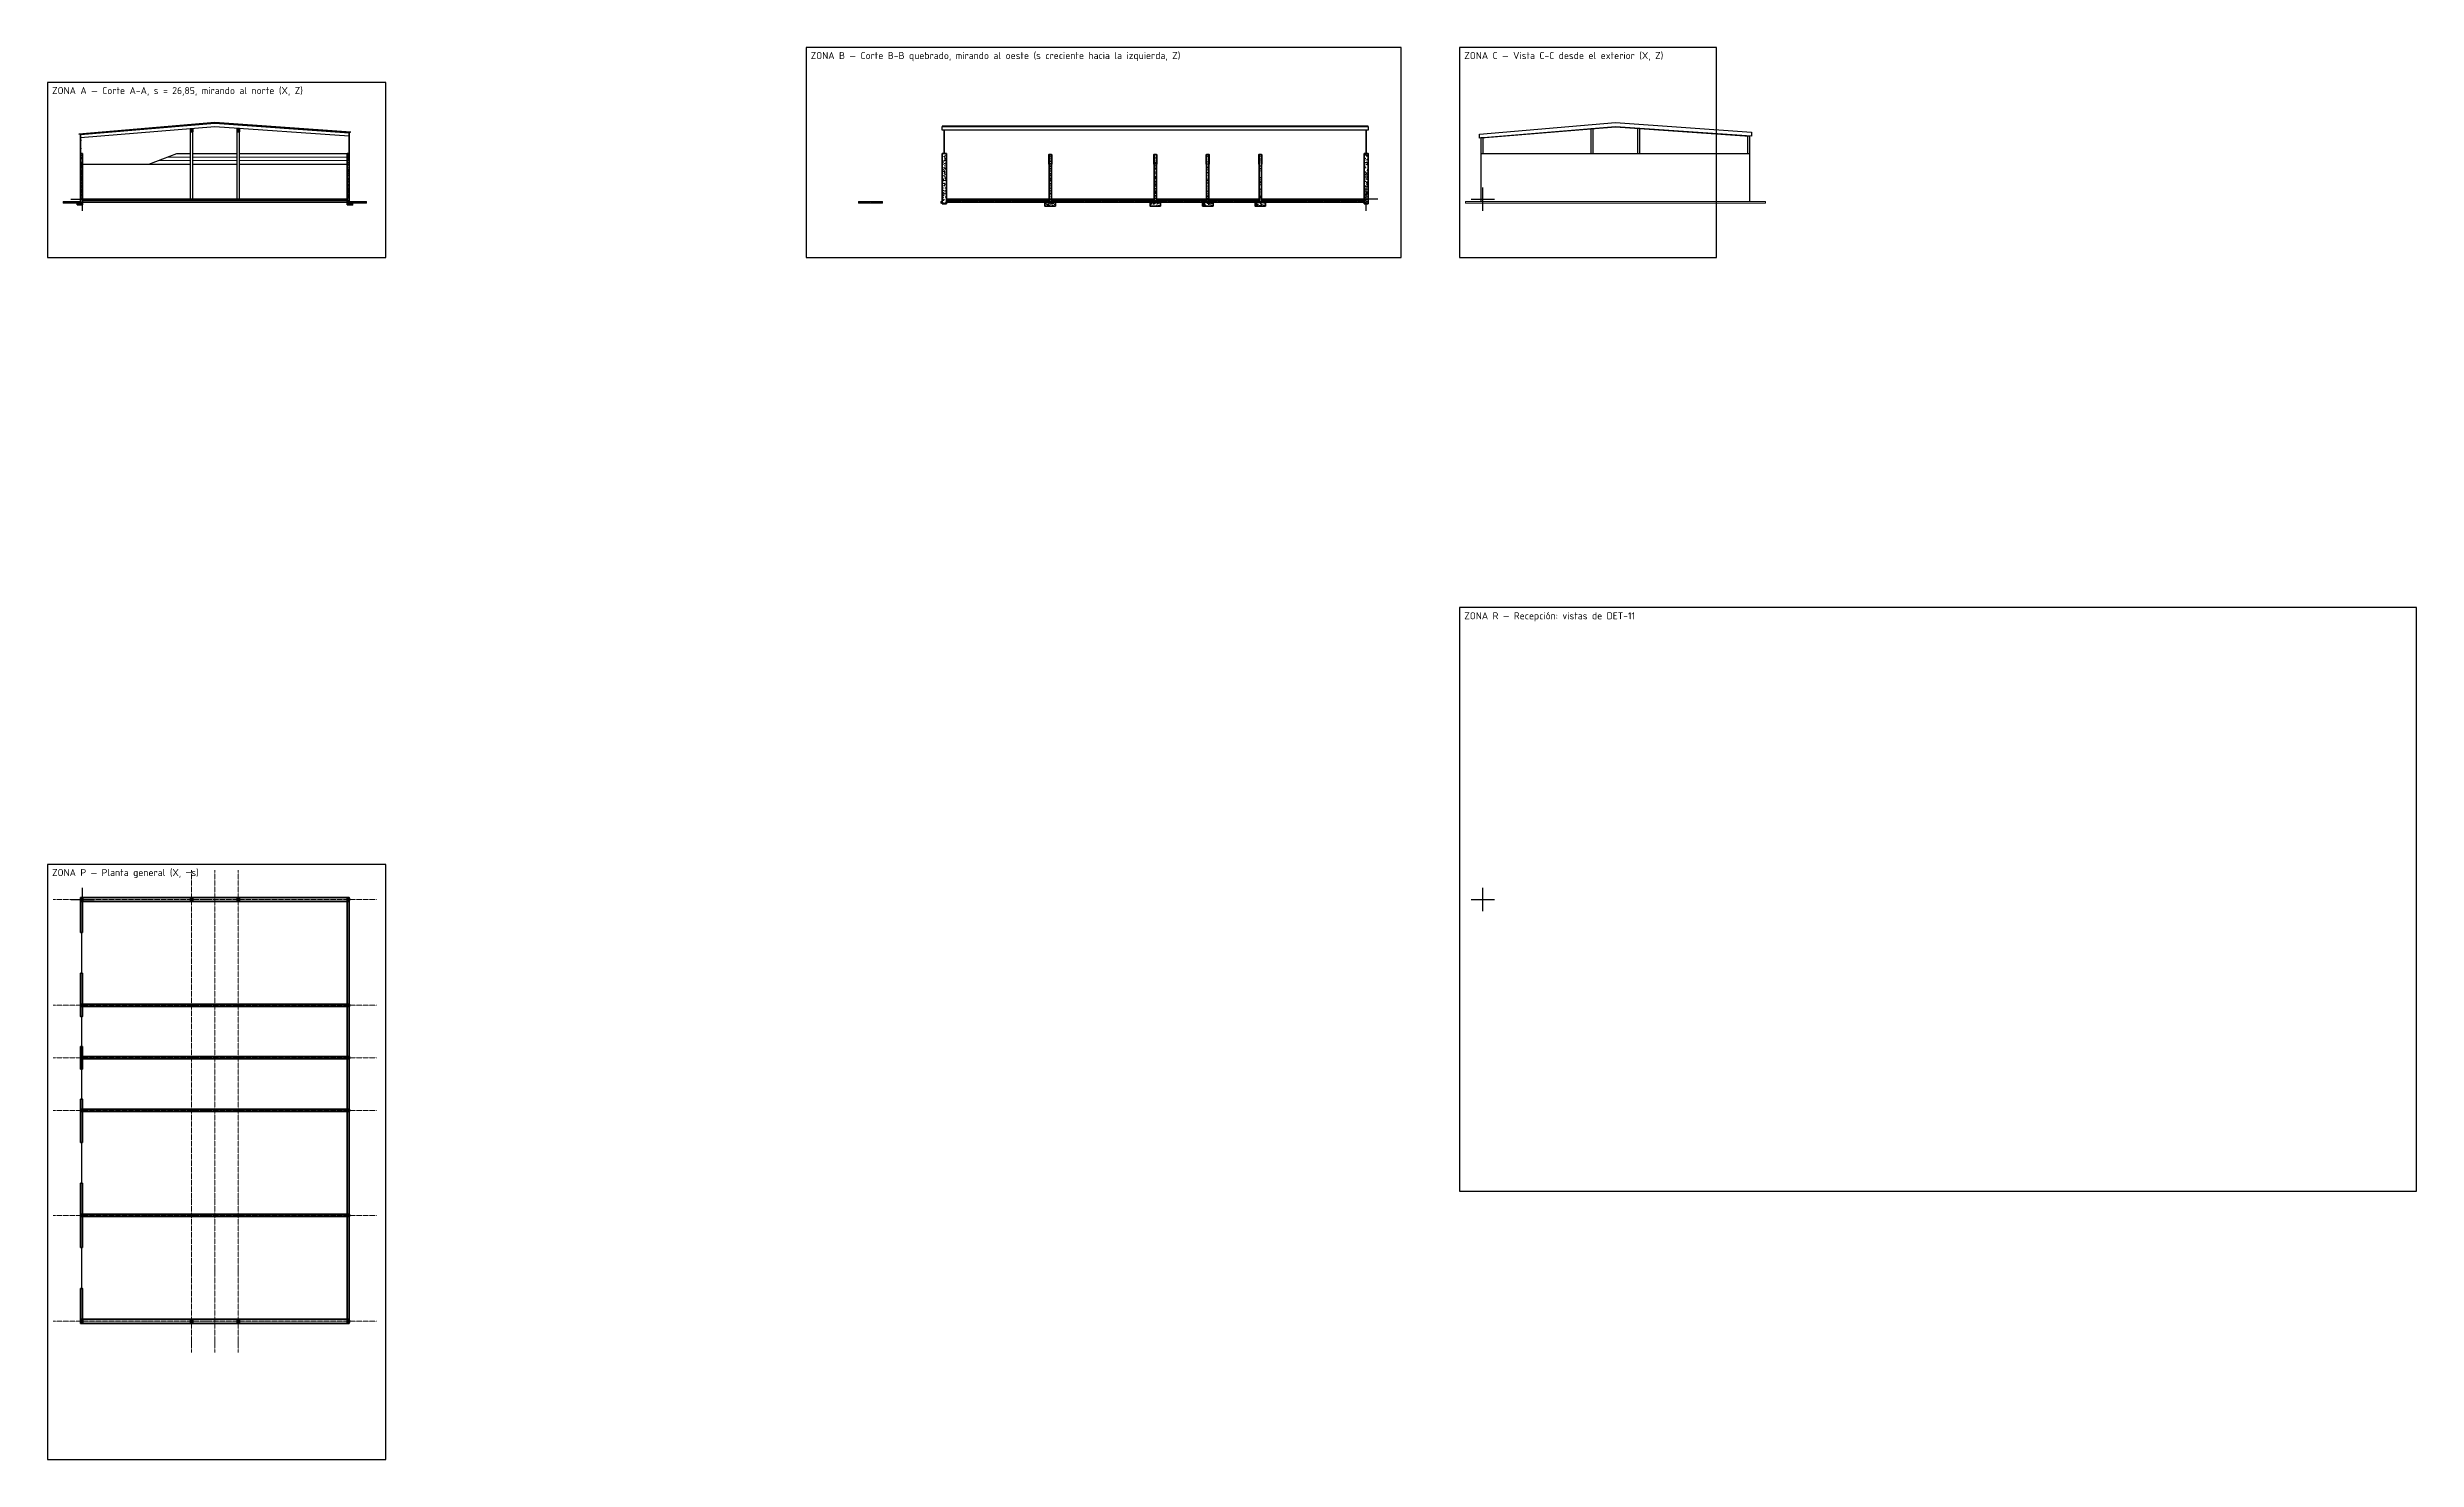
# Model space of a CAD drawing. Header units: millimetres. Extents: x -3000 to 200000, y -48000 to 386000.
# Drawn here: x -3000 to 200000, y -48000 to 73000 of the extents above; entities that cross this region are included whole.
import ezdxf
from ezdxf.enums import TextEntityAlignment as Align

# ---------------------------------------------------------------- set-up
doc = ezdxf.new("R2010")
doc.units = ezdxf.units.MM
doc.linetypes.add('ACAD_ISO04W100', pattern=[30, 24, -3, 0, -3])
doc.layers.add('AN-NOPLOT', color=8, linetype='Continuous', plot=False)
for name, color, linetype, lineweight in [('AN-RAYADO-EX', 9, 'Continuous', 13), ('EX-CERRAMIENTO', 8, 'Continuous', 25), ('EX-COLUMNAS', 8, 'Continuous', 35), ('EX-HORMIGON-CORTE', 8, 'Continuous', 35), ('EX-HORMIGON-VISTA', 8, 'Continuous', 25), ('EX-MADERA', 32, 'Continuous', 25), ('EX-TERRENO', 8, 'Continuous', 18), ('G-EJES', 1, 'ACAD_ISO04W100', 18)]:
    doc.layers.add(name, color=color, linetype=linetype, lineweight=lineweight)
doc.styles.add('IRAM-N', font='isocpeur.ttf')

msp = doc.modelspace()

# ---------------------------------------------------------------- texts
at = {"layer": 'AN-NOPLOT', "style": 'IRAM-N'}
for s, p in [('ZONA B — Corte B-B quebrado, mirando al oeste (s creciente hacia la izquierda, Z)', (62400, 72600)), ('ZONA C — Vista C-C desde el exterior (X, Z)', (118400, 72600)), ('ZONA A — Corte A-A, s = 26,85, mirando al norte (X, Z)', (-2600, 69600)), ('ZONA R — Recepción: vistas de DET-11', (118400, 24600)), ('ZONA P — Planta general (X, −s)', (-2600, 2600))]:
    msp.add_text(s, height=600, dxfattribs=at).set_placement(p, align=Align.TOP_LEFT)

# ---------------------------------------------------------------- hatches: boundary and pattern name
at = {"layer": 'AN-RAYADO-EX'}
h = msp.add_hatch(color=256, dxfattribs=at)
h.dxf.hatch_style = 1
h.paths.add_polyline_path([(-165, 65000), (-115, 65000), (-115, 65075), (-165, 65075)])
h = msp.add_hatch(color=256, dxfattribs=at)
h.dxf.hatch_style = 1
h.paths.add_polyline_path([(740, 65662), (860, 65672), (860, 65622), (740, 65612)])
h = msp.add_hatch(color=256, dxfattribs=at)
h.dxf.hatch_style = 1
h.paths.add_polyline_path([(2240, 65787), (2360, 65798), (2360, 65748), (2240, 65737)])
h = msp.add_hatch(color=256, dxfattribs=at)
h.dxf.hatch_style = 1
h.paths.add_polyline_path([(3740, 65913), (3860, 65923), (3860, 65873), (3740, 65863)])
h = msp.add_hatch(color=256, dxfattribs=at)
h.dxf.hatch_style = 1
h.paths.add_polyline_path([(5240, 66039), (5360, 66049), (5360, 65999), (5240, 65989)])
h = msp.add_hatch(color=256, dxfattribs=at)
h.dxf.hatch_style = 1
h.paths.add_polyline_path([(6740, 66164), (6860, 66174), (6860, 66124), (6740, 66114)])
h = msp.add_hatch(color=256, dxfattribs=at)
h.dxf.hatch_style = 1
h.paths.add_polyline_path([(8240, 66290), (8360, 66300), (8360, 66250), (8240, 66240)])
h = msp.add_hatch(dxfattribs=at)
h.set_pattern_fill('ANSI31', color=256, scale=23.62205, angle=-45)
h.paths.add_polyline_path([(9250, 65760), (9450, 65760), (9450, 66033), (9250, 66033)])
h = msp.add_hatch(color=256, dxfattribs=at)
h.dxf.hatch_style = 1
h.paths.add_polyline_path([(9740, 66415), (9860, 66425), (9860, 66375), (9740, 66365)])
h = msp.add_hatch(color=256, dxfattribs=at)
h.dxf.hatch_style = 1
h.paths.add_polyline_path([(11240, 66541), (11360, 66549), (11360, 66499), (11240, 66491)])
h = msp.add_hatch(color=256, dxfattribs=at)
h.dxf.hatch_style = 1
h.paths.add_polyline_path([(12740, 66452), (12860, 66444), (12860, 66394), (12740, 66402)])
h = msp.add_hatch(dxfattribs=at)
h.set_pattern_fill('ANSI31', color=256, scale=23.62205, angle=-45)
h.paths.add_polyline_path([(13250, 65760), (13450, 65760), (13450, 66059), (13250, 66059)])
h = msp.add_hatch(color=256, dxfattribs=at)
h.dxf.hatch_style = 1
h.paths.add_polyline_path([(14240, 66346), (14360, 66338), (14360, 66288), (14240, 66296)])
h = msp.add_hatch(color=256, dxfattribs=at)
h.dxf.hatch_style = 1
h.paths.add_polyline_path([(15740, 66241), (15860, 66232), (15860, 66182), (15740, 66191)])
h = msp.add_hatch(color=256, dxfattribs=at)
h.dxf.hatch_style = 1
h.paths.add_polyline_path([(17240, 66135), (17360, 66126), (17360, 66076), (17240, 66085)])
h = msp.add_hatch(color=256, dxfattribs=at)
h.dxf.hatch_style = 1
h.paths.add_polyline_path([(18740, 66029), (18860, 66021), (18860, 65971), (18740, 65979)])
h = msp.add_hatch(color=256, dxfattribs=at)
h.dxf.hatch_style = 1
h.paths.add_polyline_path([(20240, 65923), (20360, 65915), (20360, 65865), (20240, 65873)])
h = msp.add_hatch(color=256, dxfattribs=at)
h.dxf.hatch_style = 1
h.paths.add_polyline_path([(21740, 65818), (21860, 65809), (21860, 65759), (21740, 65768)])
h = msp.add_hatch(color=256, dxfattribs=at)
h.dxf.hatch_style = 1
h.paths.add_polyline_path([(22815, 65000), (22865, 65000), (22865, 65075), (22815, 65075)])
h = msp.add_hatch(color=256, dxfattribs=at)
h.dxf.hatch_style = 1
h.paths.add_polyline_path([(-165, 64300), (-115, 64300), (-115, 64375), (-165, 64375)])
h = msp.add_hatch(dxfattribs=at)
h.set_pattern_fill('AR-CONC', color=256, scale=1.5)
h.paths.add_polyline_path([(-150, 59650), (0, 59650), (0, 63900), (-150, 63900)])
h = msp.add_hatch(dxfattribs=at)
h.set_pattern_fill('AR-CONC', color=256, scale=1.5)
h.paths.add_polyline_path([(22700, 59650), (22850, 59650), (22850, 63900), (22700, 63900)])
h = msp.add_hatch(color=256, dxfattribs=at)
h.dxf.hatch_style = 1
h.paths.add_polyline_path([(22815, 64300), (22865, 64300), (22865, 64375), (22815, 64375)])
h = msp.add_hatch(dxfattribs=at)
h.set_pattern_fill('AR-CONC', color=256, scale=2.5)
h.paths.add_polyline_path([(74025, 59600), (73675, 59600), (73675, 63900), (74025, 63900)])
h = msp.add_hatch(color=256, dxfattribs=at)
h.dxf.hatch_style = 1
h.paths.add_polyline_path([(82825, 63000), (82800, 63000), (82800, 63825), (82825, 63825)])
h = msp.add_hatch(dxfattribs=at)
h.set_pattern_fill('AR-CONC', color=256, scale=2.5)
h.paths.add_polyline_path([(83025, 59700), (82825, 59700), (82825, 63825), (83025, 63825)])
h = msp.add_hatch(color=256, dxfattribs=at)
h.dxf.hatch_style = 1
h.paths.add_polyline_path([(83050, 63000), (83025, 63000), (83025, 63825), (83050, 63825)])
h = msp.add_hatch(color=256, dxfattribs=at)
h.dxf.hatch_style = 1
h.paths.add_polyline_path([(91825, 63000), (91800, 63000), (91800, 63825), (91825, 63825)])
h = msp.add_hatch(dxfattribs=at)
h.set_pattern_fill('AR-CONC', color=256, scale=2.5)
h.paths.add_polyline_path([(92025, 59700), (91825, 59700), (91825, 63825), (92025, 63825)])
h = msp.add_hatch(color=256, dxfattribs=at)
h.dxf.hatch_style = 1
h.paths.add_polyline_path([(92050, 63000), (92025, 63000), (92025, 63825), (92050, 63825)])
h = msp.add_hatch(color=256, dxfattribs=at)
h.dxf.hatch_style = 1
h.paths.add_polyline_path([(96325, 63000), (96300, 63000), (96300, 63825), (96325, 63825)])
h = msp.add_hatch(dxfattribs=at)
h.set_pattern_fill('AR-CONC', color=256, scale=2.5)
h.paths.add_polyline_path([(96525, 59700), (96325, 59700), (96325, 63825), (96525, 63825)])
h = msp.add_hatch(color=256, dxfattribs=at)
h.dxf.hatch_style = 1
h.paths.add_polyline_path([(96550, 63000), (96525, 63000), (96525, 63825), (96550, 63825)])
h = msp.add_hatch(color=256, dxfattribs=at)
h.dxf.hatch_style = 1
h.paths.add_polyline_path([(100825, 63000), (100800, 63000), (100800, 63825), (100825, 63825)])
h = msp.add_hatch(dxfattribs=at)
h.set_pattern_fill('AR-CONC', color=256, scale=2.5)
h.paths.add_polyline_path([(101025, 59700), (100825, 59700), (100825, 63825), (101025, 63825)])
h = msp.add_hatch(color=256, dxfattribs=at)
h.dxf.hatch_style = 1
h.paths.add_polyline_path([(101050, 63000), (101025, 63000), (101025, 63825), (101050, 63825)])
h = msp.add_hatch(dxfattribs=at)
h.set_pattern_fill('AR-CONC', color=256, scale=2.5)
h.paths.add_polyline_path([(110175, 59600), (109825, 59600), (109825, 63900), (110175, 63900)])
h = msp.add_hatch(dxfattribs=at)
h.set_pattern_fill('EARTH', color=256, scale=22.5)
h.paths.add_polyline_path([(-1650, 59650), (-150, 59650), (-150, 59800), (-1650, 59800)])
h = msp.add_hatch(dxfattribs=at)
h.set_pattern_fill('AR-CONC', color=256, scale=1.5)
h.paths.add_polyline_path([(-450, 59500), (0, 59500), (0, 59650), (-450, 59650)])
h = msp.add_hatch(dxfattribs=at)
h.set_pattern_fill('AR-CONC', color=256, scale=1.5)
h.paths.add_polyline_path([(0, 59850), (22700, 59850), (22700, 60000), (0, 60000)])
h = msp.add_hatch(dxfattribs=at)
h.set_pattern_fill('EARTH', color=256, scale=22.5)
h.paths.add_polyline_path([(0, 59700), (22700, 59700), (22700, 59850), (0, 59850)])
h = msp.add_hatch(dxfattribs=at)
h.set_pattern_fill('AR-CONC', color=256, scale=1.5)
h.paths.add_polyline_path([(22700, 59500), (23150, 59500), (23150, 59650), (22700, 59650)])
h = msp.add_hatch(dxfattribs=at)
h.set_pattern_fill('EARTH', color=256, scale=22.5)
h.paths.add_polyline_path([(22850, 59650), (24350, 59650), (24350, 59800), (22850, 59800)])
h = msp.add_hatch(dxfattribs=at)
h.set_pattern_fill('EARTH', color=256, scale=37.5)
h.paths.add_polyline_path([(68550, 59650), (66500, 59650), (66500, 59800), (68550, 59800)])
h = msp.add_hatch(dxfattribs=at)
h.set_pattern_fill('EARTH', color=256, scale=37.5)
h.paths.add_polyline_path([(73675, 59650), (73550, 59650), (73550, 59800), (73675, 59800)])
h = msp.add_hatch(dxfattribs=at)
h.set_pattern_fill('AR-CONC', color=256, scale=2.5)
h.paths.add_polyline_path([(82825, 59850), (74025, 59850), (74025, 60000), (82825, 60000)])
h = msp.add_hatch(dxfattribs=at)
h.set_pattern_fill('EARTH', color=256, scale=37.5)
h.paths.add_polyline_path([(82825, 59700), (74025, 59700), (74025, 59850), (82825, 59850)])
h = msp.add_hatch(dxfattribs=at)
h.set_pattern_fill('AR-CONC', color=256, scale=2.5)
h.paths.add_polyline_path([(83375, 59400), (82475, 59400), (82475, 59700), (83375, 59700)])
h = msp.add_hatch(dxfattribs=at)
h.set_pattern_fill('AR-CONC', color=256, scale=2.5)
h.paths.add_polyline_path([(91825, 59850), (83025, 59850), (83025, 60000), (91825, 60000)])
h = msp.add_hatch(dxfattribs=at)
h.set_pattern_fill('EARTH', color=256, scale=37.5)
h.paths.add_polyline_path([(91825, 59700), (83025, 59700), (83025, 59850), (91825, 59850)])
h = msp.add_hatch(dxfattribs=at)
h.set_pattern_fill('AR-CONC', color=256, scale=2.5)
h.paths.add_polyline_path([(92375, 59400), (91475, 59400), (91475, 59700), (92375, 59700)])
h = msp.add_hatch(dxfattribs=at)
h.set_pattern_fill('AR-CONC', color=256, scale=2.5)
h.paths.add_polyline_path([(96325, 59850), (92025, 59850), (92025, 60000), (96325, 60000)])
h = msp.add_hatch(dxfattribs=at)
h.set_pattern_fill('EARTH', color=256, scale=37.5)
h.paths.add_polyline_path([(96325, 59700), (92025, 59700), (92025, 59850), (96325, 59850)])
h = msp.add_hatch(dxfattribs=at)
h.set_pattern_fill('AR-CONC', color=256, scale=2.5)
h.paths.add_polyline_path([(96875, 59400), (95975, 59400), (95975, 59700), (96875, 59700)])
h = msp.add_hatch(dxfattribs=at)
h.set_pattern_fill('AR-CONC', color=256, scale=2.5)
h.paths.add_polyline_path([(100825, 59850), (96525, 59850), (96525, 60000), (100825, 60000)])
h = msp.add_hatch(dxfattribs=at)
h.set_pattern_fill('EARTH', color=256, scale=37.5)
h.paths.add_polyline_path([(100825, 59700), (96525, 59700), (96525, 59850), (100825, 59850)])
h = msp.add_hatch(dxfattribs=at)
h.set_pattern_fill('AR-CONC', color=256, scale=2.5)
h.paths.add_polyline_path([(101375, 59400), (100475, 59400), (100475, 59700), (101375, 59700)])
h = msp.add_hatch(dxfattribs=at)
h.set_pattern_fill('AR-CONC', color=256, scale=2.5)
h.paths.add_polyline_path([(109825, 59850), (101025, 59850), (101025, 60000), (109825, 60000)])
h = msp.add_hatch(dxfattribs=at)
h.set_pattern_fill('EARTH', color=256, scale=37.5)
h.paths.add_polyline_path([(109825, 59700), (101025, 59700), (101025, 59850), (109825, 59850)])
h = msp.add_hatch(dxfattribs=at)
h.set_pattern_fill('EARTH', color=256, scale=37.5)
h.paths.add_polyline_path([(118500, 59650), (144200, 59650), (144200, 59800), (118500, 59800)])
h = msp.add_hatch(color=7, dxfattribs=at)
h.dxf.hatch_style = 1
h.paths.add_polyline_path([(-175, 100), (25, 100), (25, -100), (-175, -100)])
h = msp.add_hatch(color=256, dxfattribs=at)
h.dxf.hatch_style = 1
h.paths.add_polyline_path([(-150, 175), (22850, 175), (22850, -175), (-150, -175)])
h = msp.add_hatch(color=7, dxfattribs=at)
h.dxf.hatch_style = 1
h.paths.add_polyline_path([(9250, 100), (9450, 100), (9450, -100), (9250, -100)])
h = msp.add_hatch(color=7, dxfattribs=at)
h.dxf.hatch_style = 1
h.paths.add_polyline_path([(13250, 100), (13450, 100), (13450, -100), (13250, -100)])
h = msp.add_hatch(color=7, dxfattribs=at)
h.dxf.hatch_style = 1
h.paths.add_polyline_path([(22675, 100), (22875, 100), (22875, -100), (22675, -100)])
h = msp.add_hatch(color=256, dxfattribs=at)
h.dxf.hatch_style = 1
h.paths.add_polyline_path([(-150, -175), (0, -175), (0, -2825), (-150, -2825)])
h = msp.add_hatch(color=256, dxfattribs=at)
h.dxf.hatch_style = 1
h.paths.add_polyline_path([(22700, -175), (22850, -175), (22850, -35975), (22700, -35975)])
h = msp.add_hatch(color=256, dxfattribs=at)
h.dxf.hatch_style = 1
h.paths.add_polyline_path([(-150, -6325), (0, -6325), (0, -10035), (-150, -10035)])
h = msp.add_hatch(color=7, dxfattribs=at)
h.dxf.hatch_style = 1
h.paths.add_polyline_path([(-175, -8975), (25, -8975), (25, -9175), (-175, -9175)])
h = msp.add_hatch(color=256, dxfattribs=at)
h.dxf.hatch_style = 1
h.paths.add_polyline_path([(5700, -8975), (22700, -8975), (22700, -9175), (5700, -9175)])
h = msp.add_hatch(color=7, dxfattribs=at)
h.dxf.hatch_style = 1
h.paths.add_polyline_path([(9250, -8975), (9450, -8975), (9450, -9175), (9250, -9175)])
h = msp.add_hatch(color=7, dxfattribs=at)
h.dxf.hatch_style = 1
h.paths.add_polyline_path([(13250, -8975), (13450, -8975), (13450, -9175), (13250, -9175)])
h = msp.add_hatch(color=7, dxfattribs=at)
h.dxf.hatch_style = 1
h.paths.add_polyline_path([(22675, -8975), (22875, -8975), (22875, -9175), (22675, -9175)])
h = msp.add_hatch(color=7, dxfattribs=at)
h.dxf.hatch_style = 1
h.paths.add_polyline_path([(-175, -13475), (25, -13475), (25, -13675), (-175, -13675)])
h = msp.add_hatch(color=256, dxfattribs=at)
h.dxf.hatch_style = 1
h.paths.add_polyline_path([(-150, -12615), (0, -12615), (0, -14535), (-150, -14535)])
h = msp.add_hatch(color=256, dxfattribs=at)
h.dxf.hatch_style = 1
h.paths.add_polyline_path([(5700, -13475), (22700, -13475), (22700, -13675), (5700, -13675)])
h = msp.add_hatch(color=7, dxfattribs=at)
h.dxf.hatch_style = 1
h.paths.add_polyline_path([(9250, -13475), (9450, -13475), (9450, -13675), (9250, -13675)])
h = msp.add_hatch(color=7, dxfattribs=at)
h.dxf.hatch_style = 1
h.paths.add_polyline_path([(13250, -13475), (13450, -13475), (13450, -13675), (13250, -13675)])
h = msp.add_hatch(color=7, dxfattribs=at)
h.dxf.hatch_style = 1
h.paths.add_polyline_path([(22675, -13475), (22875, -13475), (22875, -13675), (22675, -13675)])
h = msp.add_hatch(color=7, dxfattribs=at)
h.dxf.hatch_style = 1
h.paths.add_polyline_path([(-175, -17975), (25, -17975), (25, -18175), (-175, -18175)])
h = msp.add_hatch(color=256, dxfattribs=at)
h.dxf.hatch_style = 1
h.paths.add_polyline_path([(-150, -17115), (0, -17115), (0, -20825), (-150, -20825)])
h = msp.add_hatch(color=256, dxfattribs=at)
h.dxf.hatch_style = 1
h.paths.add_polyline_path([(5700, -17975), (22700, -17975), (22700, -18175), (5700, -18175)])
h = msp.add_hatch(color=7, dxfattribs=at)
h.dxf.hatch_style = 1
h.paths.add_polyline_path([(9250, -17975), (9450, -17975), (9450, -18175), (9250, -18175)])
h = msp.add_hatch(color=7, dxfattribs=at)
h.dxf.hatch_style = 1
h.paths.add_polyline_path([(13250, -17975), (13450, -17975), (13450, -18175), (13250, -18175)])
h = msp.add_hatch(color=7, dxfattribs=at)
h.dxf.hatch_style = 1
h.paths.add_polyline_path([(22675, -17975), (22875, -17975), (22875, -18175), (22675, -18175)])
h = msp.add_hatch(color=256, dxfattribs=at)
h.dxf.hatch_style = 1
h.paths.add_polyline_path([(-150, -24325), (0, -24325), (0, -29825), (-150, -29825)])
h = msp.add_hatch(color=7, dxfattribs=at)
h.dxf.hatch_style = 1
h.paths.add_polyline_path([(-175, -26975), (25, -26975), (25, -27175), (-175, -27175)])
h = msp.add_hatch(color=256, dxfattribs=at)
h.dxf.hatch_style = 1
h.paths.add_polyline_path([(5700, -26975), (22700, -26975), (22700, -27175), (5700, -27175)])
h = msp.add_hatch(color=7, dxfattribs=at)
h.dxf.hatch_style = 1
h.paths.add_polyline_path([(9250, -26975), (9450, -26975), (9450, -27175), (9250, -27175)])
h = msp.add_hatch(color=7, dxfattribs=at)
h.dxf.hatch_style = 1
h.paths.add_polyline_path([(13250, -26975), (13450, -26975), (13450, -27175), (13250, -27175)])
h = msp.add_hatch(color=7, dxfattribs=at)
h.dxf.hatch_style = 1
h.paths.add_polyline_path([(22675, -26975), (22875, -26975), (22875, -27175), (22675, -27175)])
h = msp.add_hatch(color=256, dxfattribs=at)
h.dxf.hatch_style = 1
h.paths.add_polyline_path([(-150, -33325), (0, -33325), (0, -35975), (-150, -35975)])
h = msp.add_hatch(color=7, dxfattribs=at)
h.dxf.hatch_style = 1
h.paths.add_polyline_path([(-175, -36050), (25, -36050), (25, -36250), (-175, -36250)])
h = msp.add_hatch(color=256, dxfattribs=at)
h.dxf.hatch_style = 1
h.paths.add_polyline_path([(-150, -35975), (22850, -35975), (22850, -36325), (-150, -36325)])
h = msp.add_hatch(color=7, dxfattribs=at)
h.dxf.hatch_style = 1
h.paths.add_polyline_path([(9250, -36050), (9450, -36050), (9450, -36250), (9250, -36250)])
h = msp.add_hatch(color=7, dxfattribs=at)
h.dxf.hatch_style = 1
h.paths.add_polyline_path([(13250, -36050), (13450, -36050), (13450, -36250), (13250, -36250)])
h = msp.add_hatch(color=7, dxfattribs=at)
h.dxf.hatch_style = 1
h.paths.add_polyline_path([(22675, -36050), (22875, -36050), (22875, -36250), (22675, -36250)])

# ---------------------------------------------------------------- linework, layer by layer
at = {"layer": 'AN-NOPLOT'}
for p, q in [((0, 59000), (0, 61000)), ((110000, 59000), (110000, 61000)), ((120000, 59000), (120000, 61000)), ((-1000, 60000), (1000, 60000)), ((111000, 60000), (109000, 60000)), ((119000, 60000), (121000, 60000)), ((-1000, 0), (1000, 0)), ((0, -1000), (0, 1000)), ((119000, 0), (121000, 0)), ((120000, -1000), (120000, 1000))]:
    msp.add_line(p, q, dxfattribs=at)
for points in [[(62000, 55000), (113000, 55000), (113000, 73000), (62000, 73000)], [(118000, 55000), (140000, 55000), (140000, 73000), (118000, 73000)], [(-3000, 55000), (26000, 55000), (26000, 70000), (-3000, 70000)], [(118000, -25000), (200000, -25000), (200000, 25000), (118000, 25000)], [(-3000, -48000), (26000, -48000), (26000, 3000), (-3000, 3000)]]:
    msp.add_lwpolyline(points, close=True, dxfattribs=at)
at = {"layer": 'EX-CERRAMIENTO', "lineweight": 35}
for p, q in [((-170, 63850), (-170, 65550)), ((22870, 63850), (22870, 65700)), ((73850, 63900), (73850, 65911)), ((110000, 63900), (110000, 65911))]:
    msp.add_line(p, q, dxfattribs=at)
at = {"layer": 'EX-CERRAMIENTO'}
for p, q in [((-75, -2825), (-75, -6325)), ((-75, -10035), (-75, -12615)), ((-75, -14535), (-75, -17115)), ((-75, -20825), (-75, -24325)), ((-75, -29825), (-75, -33325))]:
    msp.add_line(p, q, dxfattribs=at)
at = {"layer": 'EX-CERRAMIENTO', "lineweight": 35}
for points in [[(-300, 65575), (11350, 66550), (23000, 65729)], [(110175, 66261), (73675, 66261)]]:
    msp.add_lwpolyline(points, dxfattribs=at)
at = {"layer": 'EX-CERRAMIENTO'}
msp.add_lwpolyline([(119850, 63900), (119850, 65237), (131350, 66200), (142850, 65389), (142850, 63900)], dxfattribs=at)
at = {"layer": 'EX-COLUMNAS', "lineweight": 25}
for p, q in [((9250, 60000), (9250, 65760)), ((9450, 60000), (9450, 65760)), ((13250, 60000), (13250, 65760)), ((13450, 60000), (13450, 65760))]:
    msp.add_line(p, q, dxfattribs=at)
for points in [[(119825, 63900), (120025, 63900), (120025, 65244), (119825, 65244)], [(129250, 63900), (129450, 63900), (129450, 66033), (129250, 66033)], [(133250, 63900), (133450, 63900), (133450, 66059), (133250, 66059)], [(142675, 63900), (142875, 63900), (142875, 65395), (142675, 65395)]]:
    msp.add_lwpolyline(points, close=True, dxfattribs=at)
at = {"layer": 'EX-COLUMNAS'}
for points in [[(-175, 100), (25, 100), (25, -100), (-175, -100)], [(9250, 100), (9450, 100), (9450, -100), (9250, -100)], [(13250, 100), (13450, 100), (13450, -100), (13250, -100)], [(22675, 100), (22875, 100), (22875, -100), (22675, -100)], [(-175, -8975), (25, -8975), (25, -9175), (-175, -9175)], [(9250, -8975), (9450, -8975), (9450, -9175), (9250, -9175)], [(13250, -8975), (13450, -8975), (13450, -9175), (13250, -9175)], [(22675, -8975), (22875, -8975), (22875, -9175), (22675, -9175)], [(-175, -13475), (25, -13475), (25, -13675), (-175, -13675)], [(9250, -13475), (9450, -13475), (9450, -13675), (9250, -13675)], [(13250, -13475), (13450, -13475), (13450, -13675), (13250, -13675)], [(22675, -13475), (22875, -13475), (22875, -13675), (22675, -13675)], [(-175, -17975), (25, -17975), (25, -18175), (-175, -18175)], [(9250, -17975), (9450, -17975), (9450, -18175), (9250, -18175)], [(13250, -17975), (13450, -17975), (13450, -18175), (13250, -18175)], [(22675, -17975), (22875, -17975), (22875, -18175), (22675, -18175)], [(-175, -26975), (25, -26975), (25, -27175), (-175, -27175)], [(9250, -26975), (9450, -26975), (9450, -27175), (9250, -27175)], [(13250, -26975), (13450, -26975), (13450, -27175), (13250, -27175)], [(22675, -26975), (22875, -26975), (22875, -27175), (22675, -27175)], [(-175, -36050), (25, -36050), (25, -36250), (-175, -36250)], [(9250, -36050), (9450, -36050), (9450, -36250), (9250, -36250)], [(13250, -36050), (13450, -36050), (13450, -36250), (13250, -36250)], [(22675, -36050), (22875, -36050), (22875, -36250), (22675, -36250)]]:
    msp.add_lwpolyline(points, close=True, dxfattribs=at)
at = {"layer": 'EX-HORMIGON-CORTE'}
for points in [[(-150, 59650), (0, 59650), (0, 63900), (-150, 63900)], [(22700, 59650), (22850, 59650), (22850, 63900), (22700, 63900)], [(74025, 59600), (73675, 59600), (73675, 63900), (74025, 63900)], [(83025, 59700), (82825, 59700), (82825, 63825), (83025, 63825)], [(92025, 59700), (91825, 59700), (91825, 63825), (92025, 63825)], [(96525, 59700), (96325, 59700), (96325, 63825), (96525, 63825)], [(101025, 59700), (100825, 59700), (100825, 63825), (101025, 63825)], [(110175, 59600), (109825, 59600), (109825, 63900), (110175, 63900)], [(-450, 59500), (0, 59500), (0, 59650), (-450, 59650)], [(0, 59850), (22700, 59850), (22700, 60000), (0, 60000)], [(22700, 59500), (23150, 59500), (23150, 59650), (22700, 59650)], [(82825, 59850), (74025, 59850), (74025, 60000), (82825, 60000)], [(83375, 59400), (82475, 59400), (82475, 59700), (83375, 59700)], [(91825, 59850), (83025, 59850), (83025, 60000), (91825, 60000)], [(92375, 59400), (91475, 59400), (91475, 59700), (92375, 59700)], [(96325, 59850), (92025, 59850), (92025, 60000), (96325, 60000)], [(96875, 59400), (95975, 59400), (95975, 59700), (96875, 59700)], [(100825, 59850), (96525, 59850), (96525, 60000), (100825, 60000)], [(101375, 59400), (100475, 59400), (100475, 59700), (101375, 59700)], [(109825, 59850), (101025, 59850), (101025, 60000), (109825, 60000)], [(-150, 175), (22850, 175), (22850, -175), (-150, -175)], [(-150, -175), (0, -175), (0, -2825), (-150, -2825)], [(22700, -175), (22850, -175), (22850, -35975), (22700, -35975)], [(-150, -6325), (0, -6325), (0, -10035), (-150, -10035)], [(5700, -8975), (22700, -8975), (22700, -9175), (5700, -9175)], [(-150, -12615), (0, -12615), (0, -14535), (-150, -14535)], [(5700, -13475), (22700, -13475), (22700, -13675), (5700, -13675)], [(-150, -17115), (0, -17115), (0, -20825), (-150, -20825)], [(5700, -17975), (22700, -17975), (22700, -18175), (5700, -18175)], [(-150, -24325), (0, -24325), (0, -29825), (-150, -29825)], [(5700, -26975), (22700, -26975), (22700, -27175), (5700, -27175)], [(-150, -33325), (0, -33325), (0, -35975), (-150, -35975)], [(-150, -35975), (22850, -35975), (22850, -36325), (-150, -36325)]]:
    msp.add_lwpolyline(points, close=True, dxfattribs=at)
for points in [[(5700, -8975), (0, -8975), (0, -9175), (5700, -9175)], [(5700, -13475), (0, -13475), (0, -13675), (5700, -13675)], [(5700, -17975), (0, -17975), (0, -18175), (5700, -18175)], [(5700, -26975), (0, -26975), (0, -27175), (5700, -27175)]]:
    msp.add_lwpolyline(points, dxfattribs=at)
at = {"layer": 'EX-HORMIGON-VISTA'}
for p, q in [((0, 63000), (5700, 63000)), ((5700, 63000), (9250, 63000)), ((9450, 63000), (13250, 63000)), ((13450, 63000), (22700, 63000))]:
    msp.add_line(p, q, dxfattribs=at)
msp.add_lwpolyline([(119850, 59800), (119850, 63900), (142850, 63900), (142850, 59800)], dxfattribs=at)
at = {"layer": 'EX-MADERA', "lineweight": 18}
for p, q in [((6500, 63300), (9250, 63300)), ((7300, 63600), (9250, 63600)), ((9450, 63600), (13250, 63600)), ((9450, 63300), (13250, 63300)), ((13450, 63600), (22700, 63600)), ((13450, 63300), (22700, 63300))]:
    msp.add_line(p, q, dxfattribs=at)
at = {"layer": 'EX-MADERA'}
for p, q in [((8100, 63900), (9250, 63900)), ((9450, 63900), (13250, 63900)), ((13450, 63900), (22700, 63900))]:
    msp.add_line(p, q, dxfattribs=at)
for points in [[(-165, 65000), (-115, 65000), (-115, 65075), (-165, 65075)], [(-150, 65537), (11350, 66500), (22850, 65689), (22850, 65389), (11350, 66200), (-150, 65237)], [(740, 65662), (860, 65672), (860, 65622), (740, 65612)], [(2240, 65787), (2360, 65798), (2360, 65748), (2240, 65737)], [(3740, 65913), (3860, 65923), (3860, 65873), (3740, 65863)], [(5240, 66039), (5360, 66049), (5360, 65999), (5240, 65989)], [(6740, 66164), (6860, 66174), (6860, 66124), (6740, 66114)], [(8240, 66290), (8360, 66300), (8360, 66250), (8240, 66240)], [(9740, 66415), (9860, 66425), (9860, 66375), (9740, 66365)], [(11240, 66541), (11360, 66549), (11360, 66499), (11240, 66491)], [(12740, 66452), (12860, 66444), (12860, 66394), (12740, 66402)], [(14240, 66346), (14360, 66338), (14360, 66288), (14240, 66296)], [(15740, 66241), (15860, 66232), (15860, 66182), (15740, 66191)], [(17240, 66135), (17360, 66126), (17360, 66076), (17240, 66085)], [(18740, 66029), (18860, 66021), (18860, 65971), (18740, 65979)], [(20240, 65923), (20360, 65915), (20360, 65865), (20240, 65873)], [(21740, 65818), (21860, 65809), (21860, 65759), (21740, 65768)], [(22815, 65000), (22865, 65000), (22865, 65075), (22815, 65075)], [(110175, 65911), (73675, 65911), (73675, 66211), (110175, 66211)], [(119700, 65575), (131350, 66550), (143000, 65729), (143000, 65379), (131350, 66200), (119700, 65225)], [(-165, 64300), (-115, 64300), (-115, 64375), (-165, 64375)], [(22815, 64300), (22865, 64300), (22865, 64375), (22815, 64375)], [(82825, 63000), (82800, 63000), (82800, 63825), (82825, 63825)], [(83050, 63000), (83025, 63000), (83025, 63825), (83050, 63825)], [(91825, 63000), (91800, 63000), (91800, 63825), (91825, 63825)], [(92050, 63000), (92025, 63000), (92025, 63825), (92050, 63825)], [(96325, 63000), (96300, 63000), (96300, 63825), (96325, 63825)], [(96550, 63000), (96525, 63000), (96525, 63825), (96550, 63825)], [(100825, 63000), (100800, 63000), (100800, 63825), (100825, 63825)], [(101050, 63000), (101025, 63000), (101025, 63825), (101050, 63825)]]:
    msp.add_lwpolyline(points, close=True, dxfattribs=at)
at = {"layer": 'EX-MADERA', "lineweight": 35}
for points in [[(9250, 65760), (9450, 65760), (9450, 66033), (9250, 66033)], [(13250, 65760), (13450, 65760), (13450, 66059), (13250, 66059)]]:
    msp.add_lwpolyline(points, close=True, dxfattribs=at)
at = {"layer": 'EX-MADERA'}
msp.add_lwpolyline([(5700, 63000), (8100, 63900)], dxfattribs=at)
at = {"layer": 'EX-TERRENO'}
for p, q in [((-1650, 59800), (-150, 59800)), ((22850, 59800), (24350, 59800)), ((68550, 59800), (66500, 59800)), ((73675, 59800), (73550, 59800)), ((118500, 59800), (144200, 59800))]:
    msp.add_line(p, q, dxfattribs=at)
at = {"layer": 'EX-TERRENO', "lineweight": 0}
for points in [[(-1650, 59650), (-150, 59650), (-150, 59800), (-1650, 59800)], [(22850, 59650), (24350, 59650), (24350, 59800), (22850, 59800)], [(68550, 59650), (66500, 59650), (66500, 59800), (68550, 59800)], [(73675, 59650), (73550, 59650), (73550, 59800), (73675, 59800)], [(118500, 59650), (144200, 59650), (144200, 59800), (118500, 59800)]]:
    msp.add_lwpolyline(points, close=True, dxfattribs=at)
at = {"layer": 'EX-TERRENO'}
for points in [[(0, 59700), (22700, 59700), (22700, 59850), (0, 59850)], [(82825, 59700), (74025, 59700), (74025, 59850), (82825, 59850)], [(91825, 59700), (83025, 59700), (83025, 59850), (91825, 59850)], [(96325, 59700), (92025, 59700), (92025, 59850), (96325, 59850)], [(100825, 59700), (96525, 59700), (96525, 59850), (100825, 59850)], [(109825, 59700), (101025, 59700), (101025, 59850), (109825, 59850)]]:
    msp.add_lwpolyline(points, close=True, dxfattribs=at)
at = {"layer": 'G-EJES'}
for p, q in [((9350, 2500), (9350, -38825)), ((11350, 2500), (11350, -38825)), ((13350, 2500), (13350, -38825)), ((-2500, 0), (25200, 0)), ((-2500, -9075), (25200, -9075)), ((-2500, -13575), (25200, -13575)), ((-2500, -18075), (25200, -18075)), ((-2500, -27075), (25200, -27075)), ((-2500, -36150), (25200, -36150))]:
    msp.add_line(p, q, dxfattribs=at)

msp.set_redraw_order([(e.dxf.handle, doc.entitydb.next_handle()) for e in msp.query("TEXT MTEXT ATTDEF DIMENSION ARC_DIMENSION")])  # texts and dimensions are drawn at this point

doc.saveas('drawing.dxf')
